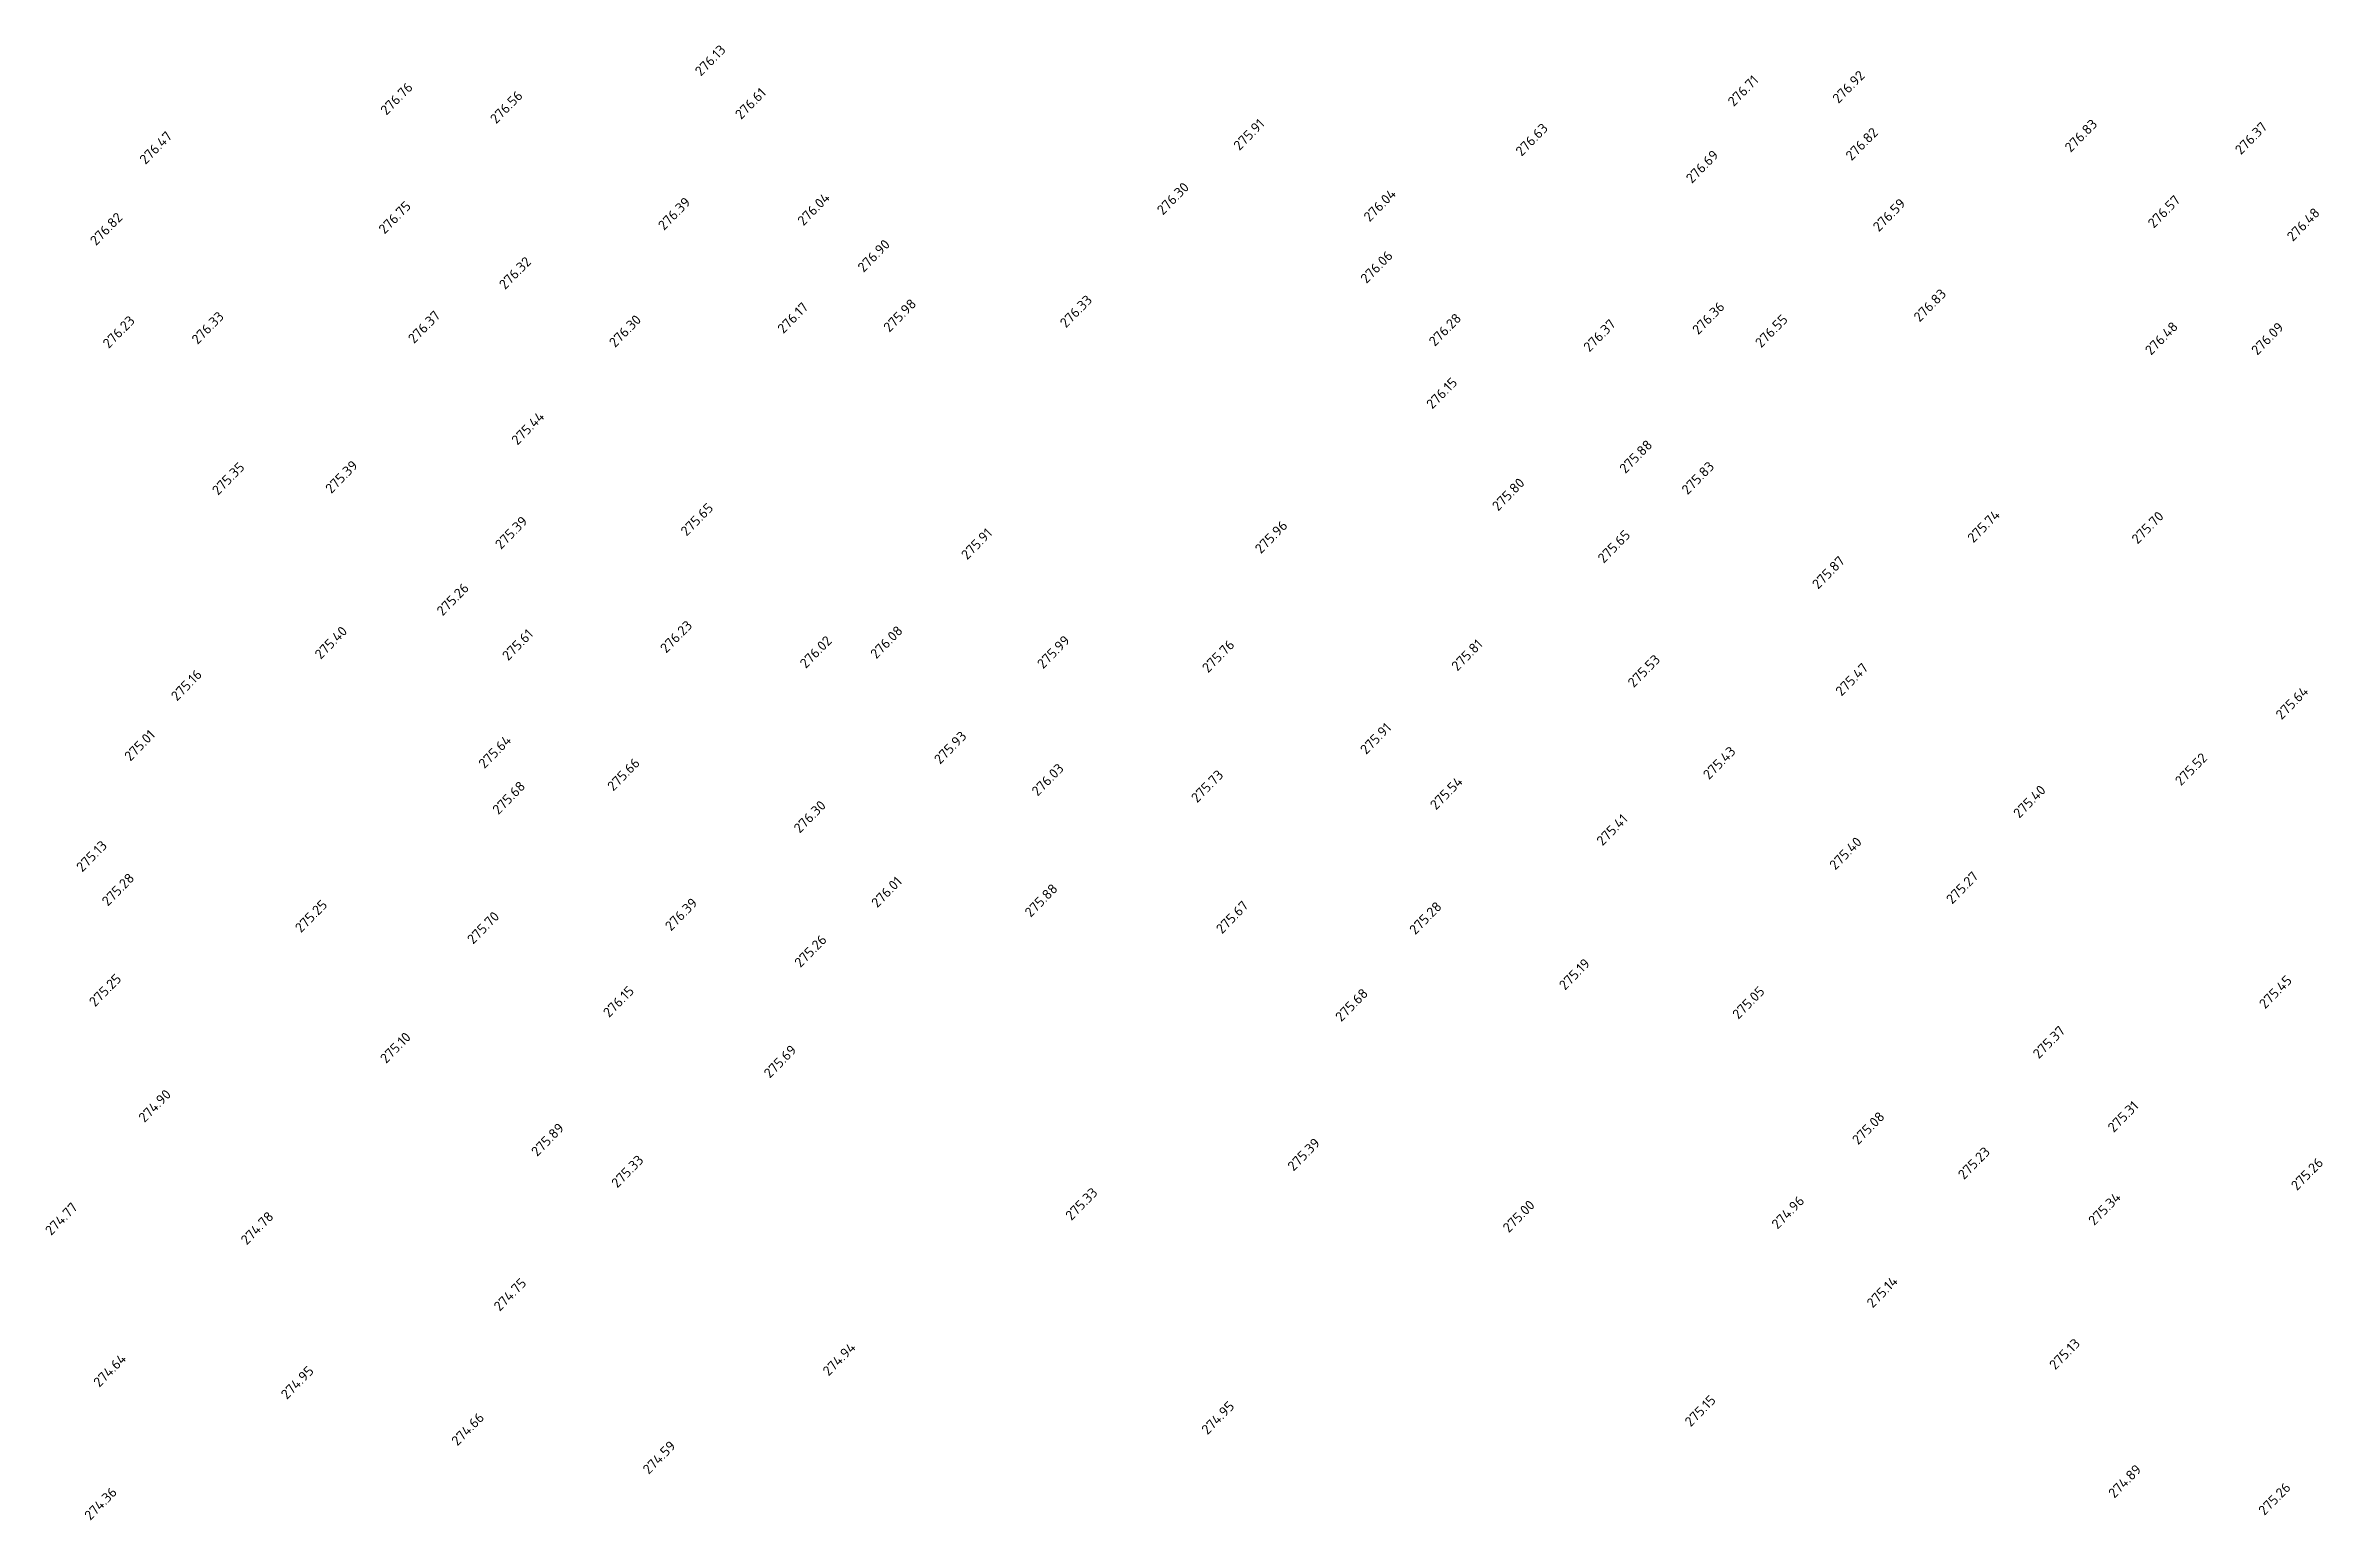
# Model space of a CAD drawing. Header units: metres. Extents: x 36952 to 37839, y 34980 to 35683.
# Drawn here: x 37236.6 to 37469.4, y 35532.1 to 35683 of the extents above; entities that cross this region are included whole.
import ezdxf

# ---------------------------------------------------------------- set-up
doc = ezdxf.new("R2010")
doc.units = ezdxf.units.M
doc.header["$LTSCALE"] = 5
doc.layers.add('Отметки', color=7, linetype='Continuous')
doc.styles.get("Standard").update_dxf_attribs({"font": 'simplex.shx'})

msp = doc.modelspace()

# ---------------------------------------------------------------- texts
at = {"layer": 'Отметки', "color": 7}
for s, p in [('276.13', (37303.57, 35679.81, 276.13)), ('276.76', (37271.41, 35675.82, 276.76)), ('276.71', (37409.2, 35676.71, 276.71)), ('276.92', (37419.91, 35677.02, 276.92)), ('276.56', (37282.63, 35674.94, 276.56)), ('276.61', (37307.68, 35675.39, 276.61)), ('276.47', (37246.77, 35670.78, 276.47)), ('275.91', (37358.65, 35672.21, 275.91)), ('276.63', (37387.5, 35671.62, 276.63)), ('276.82', (37421.25, 35671.17, 276.82)), ('276.83', (37443.66, 35672.02, 276.83)), ('276.37', (37461.07, 35671.77, 276.37)), ('276.69', (37404.92, 35668.85, 276.69)), ('276.39', (37299.8, 35664.04, 276.39)), ('276.04', (37314.06, 35664.51, 276.04)), ('276.30', (37350.82, 35665.61, 276.3)), ('276.04', (37371.96, 35664.91, 276.04)), ('276.59', (37424.04, 35663.9, 276.59)), ('276.57', (37452.16, 35664.26, 276.57)), ('276.82', (37241.71, 35662.48, 276.82)), ('276.75', (37271.22, 35663.65, 276.75)), ('276.48', (37466.38, 35662.91, 276.48)), ('276.90', (37320.21, 35659.74, 276.9)), ('276.32', (37283.54, 35657.99, 276.32)), ('276.06', (37371.64, 35658.6, 276.06)), ('276.83', (37428.21, 35654.66, 276.83)), ('276.33', (37252.1, 35652.37, 276.33)), ('276.37', (37274.23, 35652.46, 276.37)), ('276.17', (37312.01, 35653.47, 276.17)), ('275.98', (37322.85, 35653.61, 275.98)), ('276.33', (37340.9, 35654.06, 276.33)), ('276.28', (37378.63, 35652.17, 276.28)), ('276.36', (37405.57, 35653.36, 276.36)), ('276.55', (37412, 35652.03, 276.55)), ('276.23', (37243.01, 35651.96, 276.23)), ('276.30', (37294.79, 35652.05, 276.3)), ('276.37', (37394.44, 35651.59, 276.37)), ('276.48', (37451.87, 35651.26, 276.48)), ('276.09', (37462.74, 35651.26, 276.09)), ('276.15', (37378.37, 35645.75, 276.15)), ('275.44', (37284.81, 35642.07, 275.44)), ('275.88', (37398.12, 35639.16, 275.88)), ('275.35', (37254.19, 35636.93, 275.35)), ('275.39', (37265.77, 35637.11, 275.39)), ('275.83', (37404.48, 35636.99, 275.83)), ('275.80', (37385.1, 35635.32, 275.8)), ('275.39', (37283.13, 35631.4, 275.39)), ('275.65', (37302.11, 35632.75, 275.65)), ('275.74', (37433.71, 35632.06, 275.74)), ('275.70', (37450.5, 35631.95, 275.7)), ('275.91', (37330.8, 35630.33, 275.91)), ('275.96', (37360.84, 35630.95, 275.96)), ('275.65', (37395.9, 35629.98, 275.65)), ('275.87', (37417.83, 35627.32, 275.87)), ('275.26', (37277.16, 35624.6, 275.26)), ('275.40', (37264.69, 35620.15, 275.4)), ('275.61', (37283.86, 35620.01, 275.61)), ('276.23', (37300.02, 35620.78, 276.23)), ('276.08', (37321.51, 35620.2, 276.08)), ('276.02', (37314.3, 35619.22, 276.02)), ('275.99', (37338.57, 35619.18, 275.99)), ('275.76', (37355.44, 35618.77, 275.76)), ('275.81', (37380.94, 35618.95, 275.81)), ('275.53', (37398.97, 35617.25, 275.53)), ('275.16', (37249.99, 35615.88, 275.16)), ('275.47', (37420.22, 35616.38, 275.47)), ('275.64', (37465.23, 35613.97, 275.64)), ('275.91', (37371.61, 35610.41, 275.91)), ('275.01', (37245.22, 35609.73, 275.01)), ('275.64', (37281.44, 35608.97, 275.64)), ('275.93', (37328.03, 35609.41, 275.93)), ('275.43', (37406.67, 35607.84, 275.43)), ('275.66', (37294.61, 35606.66, 275.66)), ('276.03', (37338.01, 35606.15, 276.03)), ('275.52', (37454.94, 35607.21, 275.52)), ('275.68', (37282.87, 35604.26, 275.68)), ('275.73', (37354.32, 35605.47, 275.73)), ('275.54', (37378.75, 35604.74, 275.54)), ('275.40', (37438.4, 35603.89, 275.4)), ('276.30', (37313.68, 35602.36, 276.3)), ('275.41', (37395.78, 35601.07, 275.41)), ('275.40', (37419.59, 35598.59, 275.4)), ('275.13', (37240.3, 35598.39, 275.13)), ('275.28', (37242.92, 35594.89, 275.28)), ('276.01', (37321.61, 35594.73, 276.01)), ('275.27', (37431.54, 35595.1, 275.27)), ('275.25', (37262.67, 35592.17, 275.25)), ('276.39', (37300.51, 35592.35, 276.39)), ('275.88', (37337.3, 35593.75, 275.88)), ('275.67', (37356.86, 35592.06, 275.67)), ('275.28', (37376.63, 35591.97, 275.28)), ('275.70', (37280.28, 35591, 275.7)), ('275.26', (37313.75, 35588.61, 275.26)), ('275.25', (37241.61, 35584.6, 275.25)), ('275.19', (37391.94, 35586.3, 275.19)), ('276.15', (37294.18, 35583.5, 276.15)), ('275.68', (37369.06, 35583.06, 275.68)), ('275.05', (37409.67, 35583.32, 275.05)), ('275.45', (37463.54, 35584.39, 275.45)), ('275.10', (37271.38, 35578.8, 275.1)), ('275.37', (37440.4, 35579.28, 275.37)), ('275.69', (37310.62, 35577.29, 275.69)), ('274.90', (37246.67, 35572.75, 274.9)), ('275.31', (37448.06, 35571.74, 275.31)), ('275.89', (37286.83, 35569.28, 275.89)), ('275.08', (37421.92, 35570.48, 275.08)), ('275.33', (37295.02, 35566.06, 275.33)), ('275.39', (37364.18, 35567.78, 275.39)), ('275.23', (37432.74, 35566.92, 275.23)), ('275.26', (37466.8, 35565.8, 275.26)), ('274.77', (37237.12, 35561.2, 274.77)), ('275.33', (37341.46, 35562.73, 275.33)), ('275.00', (37386.19, 35561.48, 275)), ('274.96', (37413.68, 35561.84, 274.96)), ('275.34', (37446.07, 35562.22, 275.34)), ('274.78', (37257.13, 35560.23, 274.78)), ('274.75', (37283, 35553.44, 274.75)), ('275.14', (37423.41, 35553.78, 275.14)), ('274.64', (37242.05, 35545.67, 274.64)), ('274.94', (37316.64, 35546.82, 274.94)), ('275.13', (37442.08, 35547.45, 275.13)), ('274.95', (37261.23, 35544.43, 274.95)), ('274.95', (37355.38, 35540.82, 274.95)), ('275.15', (37404.8, 35541.63, 275.15)), ('274.66', (37278.67, 35539.67, 274.66)), ('274.59', (37298.24, 35536.76, 274.59)), ('274.89', (37448.12, 35534.32, 274.89)), ('274.36', (37241.13, 35532.05, 274.36)), ('275.26', (37463.47, 35532.56, 275.26))]:
    msp.add_text(s, height=1, rotation=45.4189, dxfattribs=at).set_placement(p)

doc.saveas('drawing.dxf')
